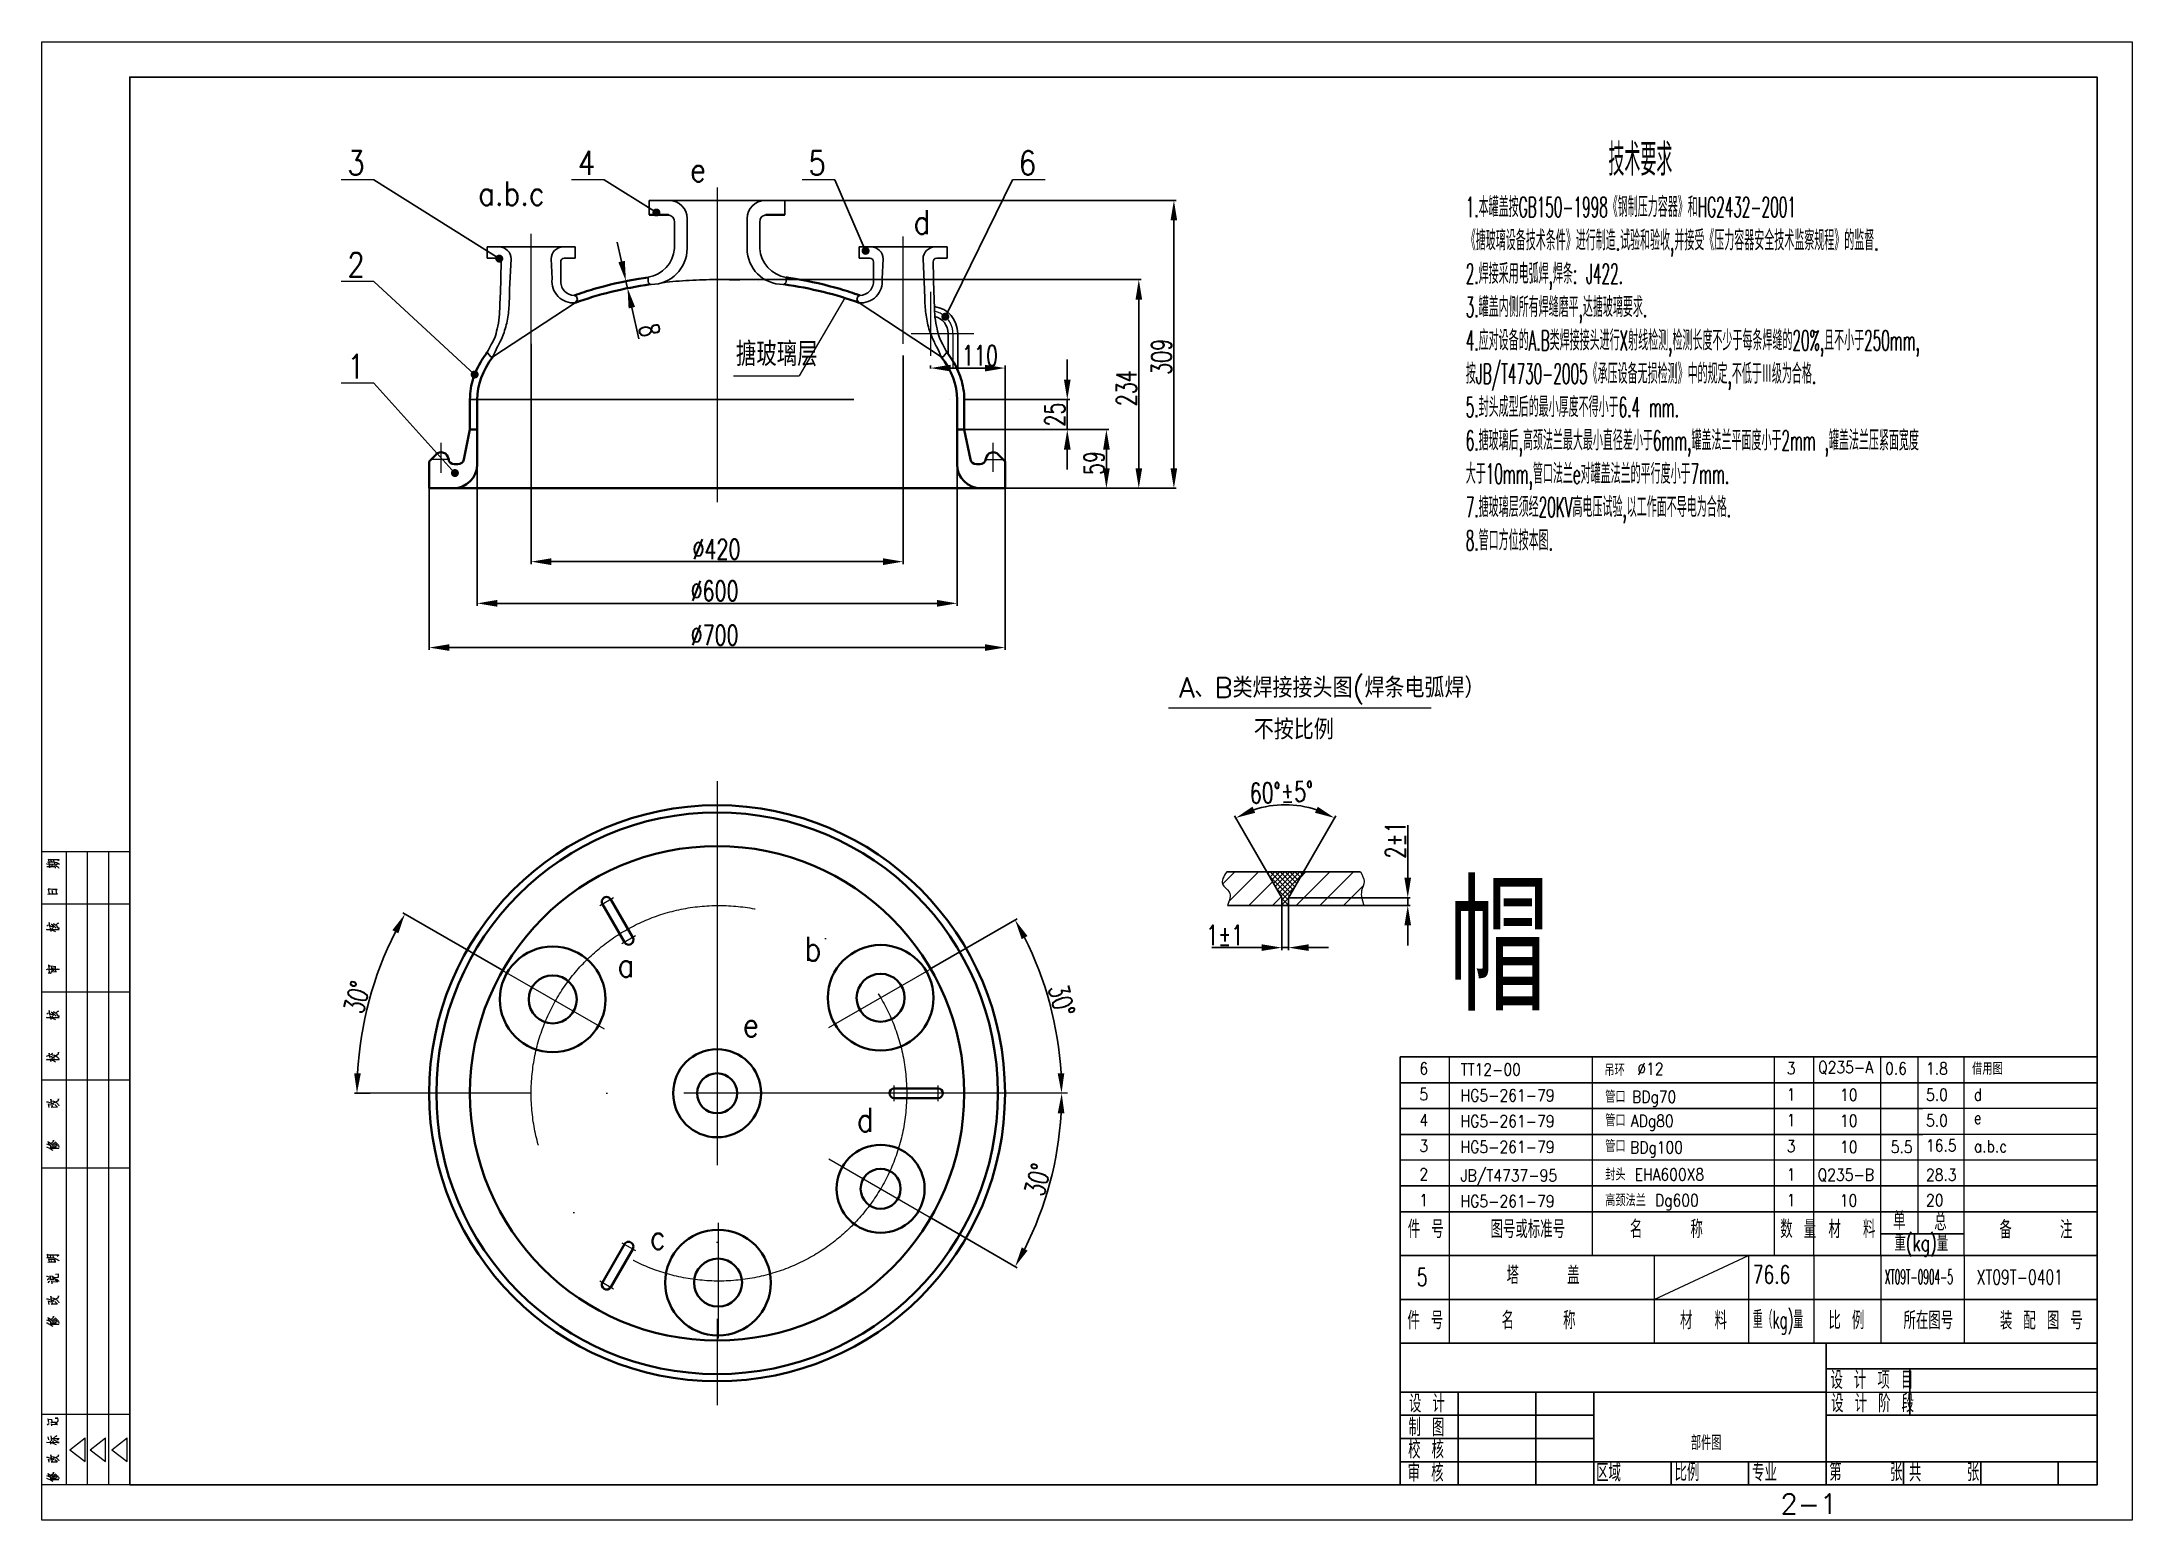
# Model space of a CAD drawing. Extents: x 11707 to 22622, y 3017 to 12806.
# Drawn here: x 14707 to 17321, y 10869 to 12717 of the extents above; entities that cross this region are included whole.
import ezdxf
from ezdxf.enums import TextEntityAlignment as Align

# ---------------------------------------------------------------- set-up
doc = ezdxf.new("R2010")
doc.units = 0
doc.header["$LTSCALE"] = 8
doc.linetypes.add('ACAD_ISO12W100', pattern=[21, 12, -3, 0, -3, 0, -3])
doc.linetypes.add('DASHDOT-S', pattern=[14, 10, -2, 0, -2])
for name, color, linetype, lineweight in [('cdr.dwg1', 4, 'Continuous', 35), ('cdr.dwg2', 2, 'Continuous', 13), ('cdr_dim', 7, 'Continuous', 13), ('cdr_dwg2', 2, 'Continuous', 9), ('cdr_dwg3', 1, 'DASHDOT-S', 13)]:
    doc.layers.add(name, color=color, linetype=linetype, lineweight=lineweight)
for name, color, linetype in [('cdr.dwg4', 3, 'ACAD_ISO12W100'), ('cdr_dwg1', 4, 'Continuous'), ('cdr_text', 7, 'Continuous')]:
    doc.layers.add(name, color=color, linetype=linetype)
doc.styles.add('HZ', font='txt', dxfattribs={"width": 0.5, "bigfont": 'hzfs'})
doc.styles.get("Standard").update_dxf_attribs({"font": 'txt', "width": 0.7, "bigfont": 'hztxt.shx'})
doc.dimstyles.new('ISO-25', dxfattribs={"dimtxt": 2.5, "dimasz": 2.5, "dimexe": 1.25, "dimexo": 0.625, "dimtad": 1, "dimtxsty": 'Standard', "dimcen": 2.5, "dimadec": 0, "dimazin": 0, "dimtfac": 1, "dimtmove": 0, "dimatfit": 3, "dimfxl": 1, "dimarcsym": 0})
doc.dimstyles.new('筒轴直径标注', dxfattribs={"dimtxt": 50, "dimasz": 40, "dimexe": 12.5, "dimexo": 0.625, "dimgap": 6.25, "dimtad": 1, "dimtxsty": 'HZ', "dimcen": 15, "dimadec": 0, "dimazin": 0, "dimtm": 1e-09, "dimtfac": 1, "dimtmove": 0, "dimatfit": 3, "dimfxl": 1, "dimarcsym": 0})
pattern_1 = [(45, (16943.743, 11238.788), (-14.8174, 14.8174), [])]

msp = doc.modelspace()

# ---------------------------------------------------------------- texts
at = {"layer": 'cdr_dim', "style": 'HZ'}
for s, height, width, p in [('3', 30, 0.85, (15089.419, 12550.88)), ('4', 30, 0.85, (15377.567, 12550.88)), ('5', 30, 0.85, (15665.94, 12550.88)), ('6', 30, 0.85, (15928.973, 12550.88)), ('e', 30, 0.85, (15518.057, 12542.232)), ('a.b.c', 30, 0.85, (15253.113, 12512.706)), ('d', 30, 0.85, (15797.396, 12476.844)), ('2', 30, 0.85, (15089.419, 12423.544)), ('搪玻璃层', 30, 0.85, (15575.357, 12311.86)), ('1', 30, 0.85, (15089.419, 12296.425)), ('b', 30, 0.85, (15661.341, 11568.333)), ('a', 30, 0.85, (15427.463, 11548.168)), ('e', 30, 0.85, (15584.173, 11473.435)), ('d', 30, 0.85, (15726.637, 11354.813)), ('c', 30, 0.85, (15467.828, 11207.72)), ('部件图', 18.15, 0.7, (16769.332, 10956.828))]:
    msp.add_text(s, height=height, dxfattribs=dict(at, width=width)).set_placement(p)
at = {"layer": 'cdr_dim', "lineweight": 30, "style": 'HZ', "width": 0.8}
msp.add_text('帽', height=156.803, dxfattribs=at).set_placement((16466.337, 11506.018))
at = {"layer": 'cdr_dim', "style": 'HZ'}
msp.add_text('2-1', height=25, dxfattribs=at).set_placement((16881.352, 10877.026))
at = {"layer": 'cdr_dwg2', "style": 'HZ'}
msp.add_text('A、B类焊接接头图(焊条电弧焊）', height=25, dxfattribs=at).set_placement((16129.423, 11909.896), align=Align.MIDDLE_LEFT)
msp.add_text('不按比例', height=25, dxfattribs=at).set_placement((16222.801, 11845.096))
at = {"layer": 'cdr_dwg2', "insert": (16487.865, 12589.891), "char_height": 25, "width": 933.856, "attachment_point": 1, "style": 'HZ'}
msp.add_mtext('           {\\H1.458x;  \\H1.429x; \\H0.7679x;技术要求}\\P1.本罐盖按GB150-1998《钢制压力容器》和HG2432-2001\\P《搪玻璃设备技术条件》进行制造.试验和验收,并接受《压力容器安全技术监察规程》的监督.\\P2.焊接采用电弧焊,焊条: J422.\\P3.罐盖内侧所有焊缝磨平,达搪玻璃要求.\\P4.应对设备的A.B类焊接接头进行X射线检测,检测长度不少于每条焊缝的20%,且不小于250mm,\\P按JB/T4730-2005《承压设备无损检测》中的规定,不低于Ⅲ级为合格.\\P5.封头成型后的最小厚度不得小于6.4 mm.\\P6.搪玻璃后,高颈法兰最大最小直径差小于6mm,罐盖法兰平面度小于2mm ,罐盖法兰压紧面宽度\\P大于10mm,管口法兰e对罐盖法兰的平行度小于7mm.\\P7.搪玻璃层须经20KV高电压试验,以工作面不导电为合格.\\P8.管口方位按本图.\\P\\P\\P\\P  ', dxfattribs=at)
at = {"layer": 'cdr_text', "style": 'HZ'}
for s, height, width, p in [('6', 15, 0.85, (16429.82, 11426.396)), ('吊环', 15, 0.85, (16661.118, 11424.346)), ('%%c12', 15, 0.85, (16702.437, 11425.791)), ('3', 15, 0.85, (16889.135, 11426.544)), ('Q235-A', 15, 0.85, (16928.297, 11427.922)), ('0.6', 15, 0.85, (17012.098, 11426.248)), ('1.8', 15, 0.85, (17063.263, 11426.248)), ('借用图', 15, 0.85, (17121, 11426.074)), ('5', 15, 0.85, (16429.82, 11394.13)), ('管口', 15, 0.85, (16662.144, 11390.983)), (' BDg70', 15, 0.85, (16684.454, 11390.983)), ('1', 15, 0.85, (16889.135, 11393.887)), ('10', 15, 0.85, (16955.727, 11393.406)), ('5.0', 15, 0.85, (17063.263, 11393.592)), ('d', 15, 0.85, (17122.966, 11393.718)), ('4', 15, 0.85, (16429.82, 11361.863)), ('管口', 15, 0.85, (16662.144, 11361.621)), (' ADg80', 15, 0.85, (16682.83, 11360.821)), ('1', 15, 0.85, (16889.135, 11361.621)), ('10', 15, 0.85, (16955.727, 11361.072)), ('5.0', 15, 0.85, (17063.263, 11361.325)), ('e', 15, 0.85, (17122.966, 11364.56)), ('3', 15, 0.85, (16429.82, 11329.596)), ('管口', 15, 0.85, (16662.144, 11329.354)), ('3', 15, 0.85, (16889.135, 11329.354)), ('10', 15, 0.85, (16955.727, 11328.23)), ('5.5', 15, 0.85, (17019.199, 11328.289)), ('16.5', 15, 0.85, (17063.263, 11330.164)), ('a.b.c', 15, 0.85, (17123.169, 11329.059)), (' BDg100', 15, 0.85, (16681.888, 11327.754)), ('2', 15, 0.85, (16429.82, 11294.103)), ('封头 EHA600X8', 15, 0.85, (16662.144, 11293.861)), ('1', 15, 0.85, (16889.135, 11293.861)), ('Q235-B', 15, 0.85, (16927.747, 11293.565)), ('28.3', 15, 0.85, (17063.263, 11293.499)), ('1', 15, 0.85, (16429.82, 11261.836)), ('高颈法兰 Dg600', 15, 0.85, (16662.144, 11261.594)), ('1', 15, 0.85, (16889.135, 11261.782)), ('10', 15, 0.85, (16955.494, 11261.299)), ('20', 15, 0.85, (17063.263, 11261.688)), ('XT09T-0904-5', 18.15, 0.45, (17011.545, 11164.329)), ('XT09T-0401', 18.15, 0.7, (17126.532, 11164.034))]:
    msp.add_text(s, height=height, dxfattribs=dict(at, width=width)).set_placement(p)
at = {"layer": 'cdr_text', "style": 'HZ', "width": 0.85}
for s, p in [('TT12-00', (16481.315, 11432.507)), ('HG5-261-79', (16481.315, 11400.24)), ('HG5-261-79', (16481.315, 11367.973)), ('HG5-261-79', (16481.315, 11335.707)), ('JB/T4737-95', (16481.315, 11300.213)), ('HG5-261-79', (16481.315, 11267.947))]:
    msp.add_text(s, height=15, dxfattribs=at).set_placement(p, align=Align.MIDDLE_LEFT)
at = {"layer": 'cdr_text', "linetype": 'Continuous', "style": 'HZ'}
for s, height, width, p in [('件 号', 22.1833, 0.7, (16415.329, 11221.822)), ('图号或标准号', 22.1833, 0.7, (16518.747, 11221.822)), ('名    称', 22.1833, 0.7, (16693.066, 11221.822)), ('数 量', 22.1833, 0.7, (16880.971, 11221.822)), ('材  料', 22.1833, 0.7, (16941.27, 11221.822)), ('单 ', 22.1833, 0.7, (17022.161, 11232.518)), ('总', 22.183, 0.7, (17073.596, 11231.28)), ('备    注', 22.1833, 0.7, (17155.04, 11221.297)), ('重(kg)量', 20.1667, 0.7, (17023.91, 11205.669)), ('塔    盖', 22.1833, 0.7, (16538.86, 11164.329)), ('76.6', 22.1833, 0.7, (16846.857, 11165.233)), ('5', 22.183, 0.7, (16426.635, 11162.04)), ('重（kg)量', 22.1833, 0.55, (16846.857, 11108.812)), ('件 号', 22.1833, 0.7, (16414.838, 11107.908)), (' 名    称', 22.1833, 0.7, (16518.747, 11107.908)), ('材  料', 22.1833, 0.7, (16755.738, 11107.908)), ('比 例', 22.1833, 0.7, (16941.27, 11107.908)), ('所在图号', 22.1833, 0.7, (17035.121, 11107.908)), ('装 配 图 号', 22.1833, 0.7, (17155.643, 11107.612)), ('设 计 项 目', 22.1833, 0.7, (16943.754, 11033.296)), ('设 计', 22.1833, 0.7, (16416.807, 11003.859)), ('设 计 阶 段', 22.1833, 0.7, (16944.652, 11004.202)), ('制 图', 22.1833, 0.7, (16416.262, 10974.24)), ('校 核', 22.1833, 0.7, (16415.717, 10946.299)), ('审 核', 22.1833, 0.7, (16415.171, 10917.239)), ('区域', 22.1833, 0.7, (16650.781, 10917.587)), ('比例', 22.1833, 0.7, (16748.853, 10918.104)), ('专业', 22.1833, 0.7, (16845.867, 10917.739)), ('第', 22.183, 0.7, (16942.287, 10918.483)), ('张', 22.183, 0.7, (17018.263, 10917.996)), ('共', 22.183, 0.7, (17041.916, 10917.51)), ('张', 22.183, 0.7, (17114.308, 10917.996))]:
    msp.add_text(s, height=height, dxfattribs=dict(at, width=width)).set_placement(p)

# ---------------------------------------------------------------- blocks, each defined once
blk = doc.blocks.new('*D307')
at = {"layer": 'cdr_dim', "color": 0, "lineweight": -2}
for p, q in [((15432.3, 12442.5), (15426.9, 12466.9)), ((15427.5, 12415.8), (15440.7, 12418.7)), ((15437.8, 12418.1), (15439.8, 12409.3)), ((15429.5, 12407), (15442.7, 12410)), ((15445.2, 12384.9), (15453.9, 12346.1))]:
    blk.add_line(p, q, dxfattribs=at)
at = {"layer": 'cdr_dim', "color": 0}
for points in [[(15436.4, 12443.4), (15428.3, 12441.6), (15437.8, 12418.1)], [(15449.3, 12385.8), (15441.1, 12384), (15439.8, 12409.3)]]:
    blk.add_solid(points, dxfattribs=at)
at = {"layer": 'Defpoints', "color": 0}
for p in [(15427.3, 12415.7), (15429.3, 12407), (15439.8, 12409.3)]:
    blk.add_point(p, dxfattribs=at)
at = {"layer": 'cdr_dim', "color": 0, "insert": (15467.4, 12356.7), "char_height": 25, "attachment_point": 5, "rotation": 282.6084}
blk.add_mtext('8', dxfattribs=at)
blk = doc.blocks.new('*D308')
at = {"layer": 'cdr_dim', "color": 0, "lineweight": -2}
for p, q in [((15319.3, 12339.5), (15319.3, 12064.4)), ((15784.3, 12325), (15784.3, 12064.4)), ((15344.3, 12067.4), (15759.3, 12067.4))]:
    blk.add_line(p, q, dxfattribs=at)
at = {"layer": 'cdr_dim', "color": 0}
for points in [[(15344.3, 12071.6), (15344.3, 12063.2), (15319.3, 12067.4)], [(15759.3, 12071.6), (15759.3, 12063.2), (15784.3, 12067.4)]]:
    blk.add_solid(points, dxfattribs=at)
at = {"layer": 'Defpoints', "color": 0}
for p in [(15319.3, 12339.7), (15784.3, 12325.2), (15784.3, 12067.4)]:
    blk.add_point(p, dxfattribs=at)
at = {"layer": 'cdr_dim', "color": 0, "insert": (15551, 12082.9), "char_height": 25, "attachment_point": 5}
blk.add_mtext('%%c420', dxfattribs=at)
blk = doc.blocks.new('*D393')
at = {"layer": 'cdr_dim', "color": 0, "lineweight": -2}
for p, q in [((15251.8, 12188.9), (15251.8, 12012.3)), ((15851.8, 12188.9), (15851.8, 12012.3)), ((15276.8, 12015.3), (15826.8, 12015.3))]:
    blk.add_line(p, q, dxfattribs=at)
at = {"layer": 'cdr_dim', "color": 0}
for points in [[(15276.8, 12019.5), (15276.8, 12011.1), (15251.8, 12015.3)], [(15826.8, 12019.5), (15826.8, 12011.1), (15851.8, 12015.3)]]:
    blk.add_solid(points, dxfattribs=at)
at = {"layer": 'Defpoints', "color": 0}
for p in [(15251.8, 12189.1), (15851.8, 12189.1), (15851.8, 12015.3)]:
    blk.add_point(p, dxfattribs=at)
at = {"layer": 'cdr_dim', "color": 0, "insert": (15548.6, 12030.8), "char_height": 25, "attachment_point": 5}
blk.add_mtext('%%c600', dxfattribs=at)
blk = doc.blocks.new('*D394')
at = {"layer": 'cdr_dim', "color": 0, "lineweight": -2}
for p, q in [((15191.8, 12158.9), (15191.8, 11957)), ((15911.8, 12158.9), (15911.8, 11957)), ((15216.8, 11960), (15886.8, 11960))]:
    blk.add_line(p, q, dxfattribs=at)
at = {"layer": 'cdr_dim', "color": 0}
for points in [[(15216.8, 11964.2), (15216.8, 11955.9), (15191.8, 11960)], [(15886.8, 11964.2), (15886.8, 11955.9), (15911.8, 11960)]]:
    blk.add_solid(points, dxfattribs=at)
at = {"layer": 'Defpoints', "color": 0}
for p in [(15191.8, 12159.1), (15911.8, 12159.1), (15911.8, 11960)]:
    blk.add_point(p, dxfattribs=at)
at = {"layer": 'cdr_dim', "color": 0, "insert": (15548.6, 11975.5), "char_height": 25, "attachment_point": 5}
blk.add_mtext('%%c700', dxfattribs=at)
blk = doc.blocks.new('*D395')
at = {"layer": 'cdr_dim', "color": 0, "lineweight": -2}
for p, q in [((15552, 12420), (16082, 12420)), ((16079, 12184.1), (16079, 12395)), ((15912, 12159.1), (16082, 12159.1))]:
    blk.add_line(p, q, dxfattribs=at)
at = {"layer": 'cdr_dim', "color": 0}
for points in [[(16074.9, 12395), (16083.2, 12395), (16079, 12420)], [(16074.9, 12184.1), (16083.2, 12184.1), (16079, 12159.1)]]:
    blk.add_solid(points, dxfattribs=at)
at = {"layer": 'Defpoints', "color": 0}
for p in [(15551.8, 12420), (16079, 12420), (15911.8, 12159.1)]:
    blk.add_point(p, dxfattribs=at)
at = {"layer": 'cdr_dim', "color": 0, "insert": (16063.5, 12284.3), "char_height": 25, "attachment_point": 5, "rotation": 90}
blk.add_mtext('234', dxfattribs=at)
blk = doc.blocks.new('*D396')
at = {"layer": 'cdr_dim', "color": 0, "lineweight": -2}
for p, q in [((15636.7, 12518.9), (16125.9, 12518.9)), ((16122.9, 12493.9), (16122.9, 12184.1)), ((15897, 12159.1), (16125.9, 12159.1))]:
    blk.add_line(p, q, dxfattribs=at)
at = {"layer": 'cdr_dim', "color": 0}
for points in [[(16118.7, 12493.9), (16127, 12493.9), (16122.9, 12518.9)], [(16118.7, 12184.1), (16127, 12184.1), (16122.9, 12159.1)]]:
    blk.add_solid(points, dxfattribs=at)
at = {"layer": 'Defpoints', "color": 0}
for p in [(15636.5, 12518.9), (15896.8, 12159.1), (16122.9, 12159.1)]:
    blk.add_point(p, dxfattribs=at)
at = {"layer": 'cdr_dim', "color": 0, "insert": (16107.4, 12323.4), "char_height": 25, "attachment_point": 5, "rotation": 90}
blk.add_mtext('309', dxfattribs=at)
blk = doc.blocks.new('*D397')
at = {"layer": 'cdr_dim', "color": 0, "lineweight": -2}
for p, q in [((15989.6, 12295), (15989.6, 12320)), ((15861, 12270), (15992.6, 12270)), ((15989.6, 12232.5), (15989.6, 12270)), ((15861.6, 12232.5), (15992.6, 12232.5)), ((15989.6, 12207.5), (15989.6, 12182.5))]:
    blk.add_line(p, q, dxfattribs=at)
at = {"layer": 'cdr_dim', "color": 0}
for points in [[(15985.4, 12295), (15993.8, 12295), (15989.6, 12270)], [(15985.4, 12207.5), (15993.8, 12207.5), (15989.6, 12232.5)]]:
    blk.add_solid(points, dxfattribs=at)
at = {"layer": 'Defpoints', "color": 0}
for p in [(15860.8, 12270), (15989.6, 12270), (15861.4, 12232.5)]:
    blk.add_point(p, dxfattribs=at)
at = {"layer": 'cdr_dim', "color": 0, "insert": (15974.1, 12251.3), "char_height": 25, "attachment_point": 5, "rotation": 90}
blk.add_mtext('25', dxfattribs=at)
blk = doc.blocks.new('*D398')
at = {"layer": 'cdr_dim', "color": 0, "lineweight": -2}
blk.add_line((15816.9, 11557.4), (15926.9, 11621), dxfattribs=at)
blk.add_arc((15549.7, 11402.9), 432.8, 3.3102, 26.7199, dxfattribs=at)
at = {"layer": 'cdr_dim', "color": 0}
for points in [[(15932.6, 11595.5), (15939.9, 11599.4), (15924.3, 11619.5)], [(15985.9, 11428), (15977.6, 11427.7), (15982.4, 11402.9)]]:
    blk.add_solid(points, dxfattribs=at)
at = {"layer": 'Defpoints', "color": 0}
for p in [(15816.8, 11557.3), (15691.6, 11484.9), (15975.9, 11478.1), (15118.1, 11402.9), (15990, 11402.9)]:
    blk.add_point(p, dxfattribs=at)
at = {"layer": 'cdr_dim', "color": 0, "insert": (15982.6, 11519), "char_height": 25, "attachment_point": 5, "rotation": 285.0151}
blk.add_mtext('30°', dxfattribs=at)
blk = doc.blocks.new('*D399')
at = {"layer": 'cdr_dim', "color": 0, "lineweight": -2}
for p, q in [((15285.4, 11555.3), (15158.8, 11628.3)), ((15117.9, 11402.9), (15098.5, 11402.9))]:
    blk.add_line(p, q, dxfattribs=at)
blk.add_arc((15549.7, 11402.9), 448.2, 153.2264, 176.8037, dxfattribs=at)
at = {"layer": 'cdr_dim', "color": 0}
for points in [[(15145.8, 11606.8), (15153.2, 11602.8), (15161.4, 11626.8)], [(15106.3, 11427.7), (15098, 11428), (15101.5, 11402.9)]]:
    blk.add_solid(points, dxfattribs=at)
at = {"layer": 'Defpoints', "color": 0}
for p in [(15128.4, 11556), (15285.6, 11555.2), (15410.8, 11482.9), (15118.1, 11402.9), (15990, 11402.9)]:
    blk.add_point(p, dxfattribs=at)
at = {"layer": 'cdr_dim', "color": 0, "insert": (15101.7, 11522.8), "char_height": 25, "attachment_point": 5, "rotation": 75.0151}
blk.add_mtext('30°', dxfattribs=at)
blk = doc.blocks.new('*D400')
at = {"layer": 'cdr_dim', "color": 0, "lineweight": -2}
blk.add_line((15816.9, 11248.4), (15927, 11184.7), dxfattribs=at)
blk.add_arc((15549.7, 11402.9), 432.9, 333.2792, 356.6907, dxfattribs=at)
at = {"layer": 'cdr_dim', "color": 0}
for points in [[(15977.7, 11378), (15986, 11377.8), (15982.6, 11402.9)], [(15940, 11206.2), (15932.7, 11210.2), (15924.4, 11186.2)]]:
    blk.add_solid(points, dxfattribs=at)
at = {"layer": 'Defpoints', "color": 0}
for p in [(15118.1, 11402.9), (15990, 11402.9), (15691.6, 11320.9), (15816.8, 11248.5), (15956.4, 11254.7)]:
    blk.add_point(p, dxfattribs=at)
at = {"layer": 'cdr_dim', "color": 0, "insert": (15952.8, 11294.7), "char_height": 25, "attachment_point": 5, "rotation": 74.9849}
blk.add_mtext('30°', dxfattribs=at)
blk = doc.blocks.new('tuqa')
at = {"color": 4, "linetype": 'Continuous'}
for p, q in [((-25, 180), (0, 180)), ((-18, 0), (-18, 180)), ((0, 165), (-24.85, 165)), ((0, 140), (-24.85, 140)), ((0, 115), (-24.85, 115)), ((0, 90), (-24.85, 90)), ((0, 20), (-24.85, 20)), ((0, 0), (-25, 0))]:
    blk.add_line(p, q, dxfattribs=at)
at = {"color": 7, "linetype": 'Continuous'}
for p, q in [((-12, 0), (-12, 180)), ((-6, 0), (-6, 180))]:
    blk.add_line(p, q, dxfattribs=at)
at = {"color": 1, "linetype": 'Continuous'}
for p, q in [((-17.08, 10), (-12.71, 13.35)), ((-12.71, 6.65), (-12.71, 13.35)), ((-11.26, 10), (-6.89, 13.35)), ((-6.89, 6.65), (-6.89, 13.35)), ((-5.11, 10), (-0.75, 13.35)), ((-0.75, 6.65), (-0.75, 13.35)), ((-17.08, 10), (-12.71, 6.65)), ((-11.26, 10), (-6.89, 6.65)), ((-5.11, 10), (-0.75, 6.65))]:
    blk.add_line(p, q, dxfattribs=at)
at = {"color": 7, "linetype": 'Continuous'}
for points in [[(-23.7, 176.39), (-23.53, 176.44), (-23.53, 176.44), (-21.25, 176.36)], [(-23.53, 175.69), (-23.35, 175.74), (-23.35, 175.74), (-21.17, 175.74)], [(-23.3, 176.96), (-22.98, 177.03), (-22.98, 177.03), (-22.33, 177.03), (-22.33, 177.03), (-21.63, 177.01), (-21.63, 177.01), (-21.2, 176.96), (-21.2, 176.96), (-20.73, 176.83), (-20.73, 176.83), (-20.44, 176.69), (-20.44, 176.69), (-20, 176.41)], [(-22.95, 177.03), (-23.09, 177.78), (-23.09, 177.78), (-23.18, 177.7), (-23.18, 177.7), (-22.27, 177.7), (-22.27, 177.7), (-22.22, 177.7), (-22.22, 177.7), (-20.9, 177.73), (-20.9, 177.73), (-20.41, 177.7), (-20.41, 177.7), (-20.12, 177.68), (-20.12, 177.68), (-20.03, 177.65), (-20.03, 177.65), (-20.41, 177.28), (-20.41, 177.28), (-20.15, 177.63)], [(-22.74, 175.3), (-22.92, 176.76)], [(-22.25, 175.77), (-22.33, 176.21)], [(-22.22, 177.06), (-22.3, 177.48)], [(-21.75, 175.79), (-21.84, 176.19)], [(-21.46, 177.01), (-21.46, 177.06), (-21.46, 177.06), (-21.55, 177.45)], [(-21.08, 175.22), (-21.31, 176.76), (-21.31, 176.76), (-21.34, 176.69), (-21.34, 176.69), (-21.25, 176.59)], [(-20.99, 176.19), (-20.64, 176.46), (-20.64, 176.46), (-20.5, 176.46), (-20.5, 176.46), (-20.76, 176.36)], [(-20.9, 175.79), (-20.76, 175.77), (-20.76, 175.77), (-20.47, 175.57), (-20.47, 175.57), (-20.26, 175.4), (-20.26, 175.4), (-20.12, 175.22)], [(-23.27, 167.87), (-22.98, 167.92), (-22.98, 167.92), (-22.33, 167.94), (-22.33, 167.94), (-21.66, 167.97), (-21.66, 167.97), (-21.57, 167.97), (-21.57, 167.97), (-21.11, 167.97), (-21.11, 167.97), (-20.5, 167.97), (-20.5, 167.97), (-20.7, 167.97), (-20.7, 167.97), (-20.88, 168.93), (-20.88, 168.93), (-20.67, 169.13), (-20.67, 169.13), (-20.93, 169.18), (-20.93, 169.18), (-21.28, 169.18), (-21.28, 169.18), (-21.95, 169.21), (-21.95, 169.21), (-22.65, 169.23), (-22.65, 169.23), (-23.24, 169.23), (-23.24, 169.23), (-23.15, 169.26), (-23.15, 169.26), (-22.95, 167.94)], [(-21.9, 167.97), (-22.07, 168.93), (-22.07, 168.93), (-22.1, 168.83), (-22.1, 168.83), (-21.98, 168.61)], [(-23.65, 157.77), (-23.5, 157.87), (-23.5, 157.87), (-23.53, 157.84), (-23.53, 157.84), (-20.09, 157.84), (-20.09, 157.84), (-20.35, 157.82), (-20.35, 157.82), (-20.64, 157.84)], [(-23.59, 158.83), (-23.3, 159.01), (-23.3, 159.01), (-23.18, 159.03), (-23.18, 159.03), (-23.09, 159.01)], [(-22.65, 158.41), (-22.89, 159.8), (-22.89, 159.8), (-22.92, 159.7), (-22.92, 159.7), (-22.83, 159.5)], [(-22.68, 158.91), (-22.51, 158.88), (-22.51, 158.88), (-21.81, 158.46), (-21.81, 158.46), (-21.78, 158.41), (-21.78, 158.41), (-21.98, 159.18)], [(-22.62, 158.21), (-22.45, 157.25)], [(-22.42, 157.87), (-21.95, 157.64), (-21.95, 157.64), (-21.6, 157.47), (-21.6, 157.47), (-21.34, 157.32), (-21.34, 157.32), (-21.08, 157.12)], [(-22.36, 159.33), (-22.22, 159.3), (-22.22, 159.3), (-21.78, 159.01), (-21.78, 159.01), (-21.75, 158.98), (-21.75, 158.98), (-21.46, 158.76), (-21.46, 158.76), (-21.17, 158.51), (-21.17, 158.51), (-20.9, 158.24)], [(-22.22, 157.87), (-21.87, 158.19)], [(-21.78, 159.5), (-21.57, 159.43), (-21.57, 159.43), (-21.11, 159.13), (-21.11, 159.13), (-20.82, 158.83), (-20.82, 158.83), (-20.5, 158.51), (-20.5, 158.51), (-20.26, 158.24), (-20.26, 158.24), (-20.09, 158.02)], [(-20.99, 159.03), (-20.5, 159.53), (-20.5, 159.53), (-20.26, 159.63), (-20.26, 159.63), (-20.55, 159.48)], [(-23.68, 146.41), (-23.38, 146.56), (-23.38, 146.56), (-23.18, 146.61)], [(-23.18, 145.52), (-22.92, 145.52), (-22.92, 145.52), (-22.71, 145.47), (-22.71, 145.47), (-22.51, 145.42), (-22.51, 145.42), (-22.36, 145.37)], [(-22.86, 145.52), (-23.03, 147.75), (-23.03, 147.75), (-23.12, 147.7), (-23.12, 147.7), (-22.65, 147.4)], [(-22.77, 146.51), (-22.71, 146.56), (-22.71, 146.56), (-20.06, 146.54), (-20.06, 146.54), (-20.32, 146.49), (-20.32, 146.49), (-20.64, 146.54)], [(-21.2, 147.11), (-21.05, 147.21), (-21.05, 147.21), (-22.45, 147.36), (-22.45, 147.36), (-22.33, 147.4), (-22.33, 147.4), (-22.13, 145.84)], [(-22.39, 145.74), (-22.13, 145.79), (-22.13, 145.79), (-20.85, 145.89), (-20.85, 145.89), (-21.08, 145.87), (-21.08, 145.87), (-21.2, 147.11), (-21.2, 147.11), (-21.23, 146.96), (-21.23, 146.96), (-21.17, 146.69)], [(-21.66, 146.09), (-21.78, 146.98)], [(-23.65, 132.77), (-23.5, 132.87), (-23.5, 132.87), (-23.53, 132.84), (-23.53, 132.84), (-20.09, 132.84), (-20.09, 132.84), (-20.35, 132.82), (-20.35, 132.82), (-20.64, 132.84)], [(-23.59, 133.83), (-23.3, 134.01), (-23.3, 134.01), (-23.18, 134.03), (-23.18, 134.03), (-23.09, 134.01)], [(-22.65, 133.41), (-22.89, 134.8), (-22.89, 134.8), (-22.92, 134.7), (-22.92, 134.7), (-22.83, 134.5)], [(-22.68, 133.91), (-22.51, 133.88), (-22.51, 133.88), (-21.81, 133.46), (-21.81, 133.46), (-21.78, 133.41), (-21.78, 133.41), (-21.98, 134.18)], [(-22.62, 133.21), (-22.45, 132.25)], [(-22.42, 132.87), (-21.95, 132.64), (-21.95, 132.64), (-21.6, 132.47), (-21.6, 132.47), (-21.34, 132.32), (-21.34, 132.32), (-21.08, 132.12)], [(-22.36, 134.33), (-22.22, 134.3), (-22.22, 134.3), (-21.78, 134.01), (-21.78, 134.01), (-21.75, 133.98), (-21.75, 133.98), (-21.46, 133.76), (-21.46, 133.76), (-21.17, 133.51), (-21.17, 133.51), (-20.9, 133.24)], [(-22.22, 132.87), (-21.87, 133.19)], [(-21.78, 134.5), (-21.57, 134.43), (-21.57, 134.43), (-21.11, 134.13), (-21.11, 134.13), (-20.82, 133.83), (-20.82, 133.83), (-20.5, 133.51), (-20.5, 133.51), (-20.26, 133.24), (-20.26, 133.24), (-20.09, 133.02)], [(-20.99, 134.03), (-20.5, 134.53), (-20.5, 134.53), (-20.26, 134.63), (-20.26, 134.63), (-20.55, 134.48)], [(-23.65, 121.81), (-23.38, 121.96), (-23.38, 121.96), (-23.21, 122.01), (-23.21, 122.01), (-23.03, 122.01)], [(-23.65, 120.79), (-23.47, 120.92), (-23.47, 120.92), (-23.53, 120.87), (-23.53, 120.87), (-20.09, 120.87), (-20.09, 120.87), (-20.29, 120.82), (-20.29, 120.82), (-20.58, 120.87)], [(-22.71, 121.44), (-22.92, 122.7), (-22.92, 122.7), (-22.95, 122.6), (-22.95, 122.6), (-22.89, 122.48)], [(-22.68, 121.21), (-22.48, 120.27)], [(-22.51, 122.23), (-22.19, 122.53), (-22.19, 122.53), (-22.04, 122.6), (-22.04, 122.6), (-21.87, 122.7)], [(-22.51, 121.76), (-22.27, 121.74), (-22.27, 121.74), (-21.87, 121.49), (-21.87, 121.49), (-21.57, 121.31), (-21.57, 121.31), (-21.46, 121.21)], [(-22.48, 120.87), (-22.07, 120.72), (-22.07, 120.72), (-21.72, 120.55), (-21.72, 120.55), (-21.4, 120.37), (-21.4, 120.37), (-21.11, 120.17)], [(-22.33, 120.89), (-21.95, 121.24)], [(-22.07, 122.21), (-21.84, 122.23), (-21.84, 122.23), (-21.43, 122.08), (-21.43, 122.08), (-21.11, 121.93), (-21.11, 121.93), (-20.85, 121.76), (-20.85, 121.76), (-20.64, 121.61), (-20.64, 121.61), (-20.44, 121.46), (-20.44, 121.46), (-20.26, 121.29), (-20.26, 121.29), (-20.09, 121.07)], [(-21.66, 121.54), (-21.6, 121.61), (-21.6, 121.61), (-20.26, 122.48), (-20.26, 122.48), (-20.23, 122.95), (-20.23, 122.95), (-20.32, 122.5), (-20.32, 122.5), (-20.44, 122.38)], [(-23.62, 108.88), (-23.27, 108.83), (-23.27, 108.83), (-22.8, 108.68), (-22.8, 108.68), (-22.3, 108.49), (-22.3, 108.49), (-21.98, 108.34), (-21.98, 108.34), (-21.75, 108.24), (-21.75, 108.24), (-21.55, 108.14)], [(-22.95, 107.25), (-23.09, 108.24), (-23.09, 108.24), (-23.18, 108.14), (-23.18, 108.14), (-22.16, 108.02), (-22.16, 108.02), (-22.16, 108.14), (-22.16, 108.14), (-22.04, 107.4), (-22.04, 107.4), (-22.3, 107.35), (-22.3, 107.35), (-21.98, 107.4), (-21.98, 107.4), (-20.67, 107.37)], [(-22.25, 108.49), (-22.42, 109.6), (-22.42, 109.6), (-22.45, 109.48), (-22.45, 109.48), (-22.39, 109.28)], [(-22.3, 109.11), (-22.13, 109.11), (-22.13, 109.11), (-21.66, 109.01), (-21.66, 109.01), (-21.4, 108.91), (-21.4, 108.91), (-21.17, 108.81), (-21.17, 108.81), (-20.96, 108.68), (-20.96, 108.68), (-20.76, 108.54), (-20.76, 108.54), (-20.55, 108.36), (-20.55, 108.36), (-20.41, 108.16), (-20.41, 108.16), (-20.26, 107.97), (-20.26, 107.97), (-20.2, 107.82), (-20.2, 107.82), (-20.15, 107.67)], [(-21.87, 108.36), (-21.84, 108.44), (-21.84, 108.44), (-20.26, 109.21), (-20.26, 109.21), (-20.23, 109.68), (-20.23, 109.68), (-20.32, 109.23), (-20.32, 109.23), (-20.5, 109.11)], [(-20.55, 107.3), (-21.34, 108.07)], [(-23.68, 96.04), (-23.5, 96.02), (-23.5, 96.02), (-23.03, 95.79), (-23.03, 95.79), (-22.98, 95.79), (-22.98, 95.79), (-22.62, 95.59), (-22.62, 95.59), (-22.33, 95.42), (-22.33, 95.42), (-22.1, 95.25), (-22.1, 95.25), (-21.9, 95.1)], [(-23.62, 96.93), (-23.18, 96.76), (-23.18, 96.76), (-22.83, 96.61), (-22.83, 96.61), (-22.57, 96.44), (-22.57, 96.44), (-22.51, 96.41), (-22.51, 96.41), (-22.3, 96.29)], [(-23.06, 96.71), (-23.03, 96.81), (-23.03, 96.81), (-23.15, 97.55), (-23.15, 97.55), (-23.21, 97.5), (-23.21, 97.5), (-22.8, 97.26), (-22.8, 97.26), (-22.45, 97.03), (-22.45, 97.03), (-22.22, 96.83), (-22.22, 96.83), (-22.01, 96.61), (-22.01, 96.61), (-21.81, 96.39), (-21.81, 96.39), (-21.69, 96.24)], [(-22.77, 96.61), (-22.74, 96.71), (-22.74, 96.71), (-21.69, 97.68), (-21.69, 97.68), (-21.72, 98), (-21.72, 98), (-21.72, 97.68), (-21.72, 97.68), (-21.84, 97.55)], [(-22.68, 95.69), (-20.12, 95.69), (-20.12, 95.69), (-20.35, 95.64), (-20.35, 95.64), (-20.79, 95.69)], [(-22.6, 96.07), (-20.9, 96.07), (-20.9, 96.07), (-21.11, 96.04), (-21.11, 96.04), (-21.25, 96.07)], [(-21.98, 97.03), (-21.9, 97.01), (-21.9, 97.01), (-21.87, 96.98), (-21.87, 96.98), (-21.63, 96.74), (-21.63, 96.74), (-21.43, 96.54), (-21.43, 96.54), (-21.28, 96.36)], [(-21.63, 97.23), (-21.52, 97.18), (-21.52, 97.18), (-21.46, 97.16), (-21.46, 97.16), (-21.17, 96.88), (-21.17, 96.88), (-21.14, 96.83), (-21.14, 96.83), (-20.99, 96.69), (-20.99, 96.69), (-20.85, 96.49), (-20.85, 96.49), (-20.7, 96.29)], [(-21.28, 97.45), (-21.08, 97.38), (-21.08, 97.38), (-20.79, 97.11), (-20.79, 97.11), (-20.55, 96.86), (-20.55, 96.86), (-20.41, 96.61), (-20.41, 96.61), (-20.23, 96.36), (-20.23, 96.36), (-20.12, 96.14), (-20.12, 96.14), (-20.06, 95.97)], [(-23.27, 64.61), (-23.3, 64.63), (-23.3, 64.63), (-23.38, 65.55), (-23.38, 65.55), (-23.5, 65.4), (-23.5, 65.4), (-23.3, 65.4), (-23.3, 65.4), (-21.14, 65.38), (-21.14, 65.38), (-20.73, 65.38), (-20.73, 65.38), (-20.44, 65.38), (-20.44, 65.38), (-20.12, 65.33), (-20.12, 65.33), (-20.64, 64.91)], [(-23.59, 64.51), (-23.27, 64.59), (-23.27, 64.59), (-22.6, 64.59), (-22.6, 64.59), (-22.04, 64.56), (-22.04, 64.56), (-21.6, 64.49), (-21.6, 64.49), (-21.2, 64.36), (-21.2, 64.36), (-20.76, 64.16), (-20.76, 64.16), (-20.44, 63.97), (-20.44, 63.97), (-20.2, 63.74), (-20.2, 63.74), (-20.15, 63.67)], [(-23.27, 63.3), (-22.95, 63.37), (-22.95, 63.37), (-21.02, 63.4), (-21.02, 63.4), (-21.25, 63.35), (-21.25, 63.35), (-21.28, 63.4), (-21.28, 63.4), (-21.37, 63.82), (-21.37, 63.82), (-21.11, 63.97), (-21.11, 63.97), (-21.23, 63.99), (-21.23, 63.99), (-22.19, 64.02), (-22.19, 64.02), (-23.15, 64.02), (-23.15, 64.02), (-23.03, 64.06), (-23.03, 64.06), (-23, 63.97), (-23, 63.97), (-22.95, 63.4)], [(-22.42, 64.61), (-22.42, 64.66), (-22.42, 64.66), (-22.54, 65.21), (-22.54, 65.21), (-22.57, 65.13), (-22.57, 65.13), (-22.54, 65.06)], [(-22.16, 63.42), (-22.25, 63.79), (-22.25, 63.79), (-22.25, 63.77)], [(-21.69, 64.56), (-21.72, 64.61), (-21.72, 64.61), (-21.81, 65.18), (-21.81, 65.18), (-21.84, 65.08), (-21.84, 65.08), (-21.75, 64.98)], [(-21.72, 58.98), (-21.52, 59.01), (-21.52, 59.01), (-20.64, 58.98), (-20.64, 58.98), (-20.41, 59.01), (-20.41, 59.01), (-20.29, 59.08), (-20.29, 59.08), (-20.26, 59.18), (-20.26, 59.18), (-20.26, 59.85), (-20.26, 59.85), (-21.08, 59.8)], [(-23.65, 59.28), (-23.47, 59.3), (-23.47, 59.3), (-22.57, 58.98)], [(-23.44, 58.36), (-23.38, 58.41), (-23.38, 58.41), (-23.03, 58.66), (-23.03, 58.66), (-22.8, 58.68)], [(-23.24, 57.45), (-22.95, 57.77), (-22.95, 57.77), (-22.8, 57.84), (-22.8, 57.84), (-22.98, 57.74)], [(-22.68, 58.34), (-22.51, 58.39), (-22.51, 58.39), (-21.57, 58.41), (-21.57, 58.41), (-21.75, 58.36), (-21.75, 58.36), (-21.87, 59.33), (-21.87, 59.33), (-21.87, 59.26), (-21.87, 59.26), (-22.68, 59.33), (-22.68, 59.33), (-22.65, 59.38), (-22.65, 59.38), (-22.51, 58.41)], [(-22.25, 52.54), (-22.42, 53.65), (-22.42, 53.65), (-22.45, 53.53), (-22.45, 53.53), (-22.39, 53.33)], [(-22.04, 57.1), (-22.01, 57.2), (-22.01, 57.2), (-22.16, 57.87), (-22.16, 57.87), (-22.22, 57.77), (-22.22, 57.77), (-20.47, 57.74), (-20.47, 57.74), (-20.47, 57.72), (-20.47, 57.72), (-21.28, 58.29)], [(-21.87, 52.41), (-21.84, 52.49), (-21.84, 52.49), (-20.26, 53.26), (-20.26, 53.26), (-20.23, 53.73), (-20.23, 53.73), (-20.32, 53.28), (-20.32, 53.28), (-20.5, 53.16)], [(-21.69, 58.66), (-21.43, 58.64), (-21.43, 58.64), (-21.08, 58.56), (-21.08, 58.56), (-20.7, 58.39), (-20.7, 58.39), (-20.5, 58.24), (-20.5, 58.24), (-20.23, 58.02), (-20.23, 58.02), (-20.06, 57.82)], [(-23.62, 52.93), (-23.27, 52.88), (-23.27, 52.88), (-22.8, 52.73), (-22.8, 52.73), (-22.3, 52.54), (-22.3, 52.54), (-21.98, 52.39), (-21.98, 52.39), (-21.75, 52.29), (-21.75, 52.29), (-21.55, 52.19)], [(-23.06, 46.71), (-23.03, 46.81), (-23.03, 46.81), (-23.15, 47.55), (-23.15, 47.55), (-23.21, 47.5), (-23.21, 47.5), (-22.8, 47.26), (-22.8, 47.26), (-22.45, 47.03), (-22.45, 47.03), (-22.22, 46.83), (-22.22, 46.83), (-22.01, 46.61), (-22.01, 46.61), (-21.81, 46.39), (-21.81, 46.39), (-21.69, 46.24)], [(-22.95, 51.3), (-23.09, 52.29), (-23.09, 52.29), (-23.18, 52.19), (-23.18, 52.19), (-22.16, 52.07), (-22.16, 52.07), (-22.16, 52.19), (-22.16, 52.19), (-22.04, 51.45), (-22.04, 51.45), (-22.3, 51.4), (-22.3, 51.4), (-21.98, 51.45), (-21.98, 51.45), (-20.67, 51.42)], [(-22.77, 46.61), (-22.74, 46.71), (-22.74, 46.71), (-21.69, 47.68), (-21.69, 47.68), (-21.72, 48), (-21.72, 48), (-21.72, 47.68), (-21.72, 47.68), (-21.84, 47.55)], [(-22.3, 53.16), (-22.13, 53.16), (-22.13, 53.16), (-21.66, 53.06), (-21.66, 53.06), (-21.4, 52.96), (-21.4, 52.96), (-21.17, 52.86), (-21.17, 52.86), (-20.96, 52.73), (-20.96, 52.73), (-20.76, 52.59), (-20.76, 52.59), (-20.55, 52.41), (-20.55, 52.41), (-20.41, 52.21), (-20.41, 52.21), (-20.26, 52.02), (-20.26, 52.02), (-20.2, 51.87), (-20.2, 51.87), (-20.15, 51.72)], [(-20.55, 51.35), (-21.34, 52.12)], [(-23.68, 46.04), (-23.5, 46.02), (-23.5, 46.02), (-23.03, 45.79), (-23.03, 45.79), (-22.98, 45.79), (-22.98, 45.79), (-22.62, 45.59), (-22.62, 45.59), (-22.33, 45.42), (-22.33, 45.42), (-22.1, 45.25), (-22.1, 45.25), (-21.9, 45.1)], [(-23.62, 46.93), (-23.18, 46.76), (-23.18, 46.76), (-22.83, 46.61), (-22.83, 46.61), (-22.57, 46.44), (-22.57, 46.44), (-22.51, 46.41), (-22.51, 46.41), (-22.3, 46.29)], [(-22.68, 45.69), (-20.12, 45.69), (-20.12, 45.69), (-20.35, 45.64), (-20.35, 45.64), (-20.79, 45.69)], [(-22.6, 46.07), (-20.9, 46.07), (-20.9, 46.07), (-21.11, 46.04), (-21.11, 46.04), (-21.25, 46.07)], [(-21.98, 47.03), (-21.9, 47.01), (-21.9, 47.01), (-21.87, 46.98), (-21.87, 46.98), (-21.63, 46.74), (-21.63, 46.74), (-21.43, 46.54), (-21.43, 46.54), (-21.28, 46.36)], [(-21.63, 47.23), (-21.52, 47.18), (-21.52, 47.18), (-21.46, 47.16), (-21.46, 47.16), (-21.17, 46.88), (-21.17, 46.88), (-21.14, 46.83), (-21.14, 46.83), (-20.99, 46.69), (-20.99, 46.69), (-20.85, 46.49), (-20.85, 46.49), (-20.7, 46.29)], [(-21.28, 47.45), (-21.08, 47.38), (-21.08, 47.38), (-20.79, 47.11), (-20.79, 47.11), (-20.55, 46.86), (-20.55, 46.86), (-20.41, 46.61), (-20.41, 46.61), (-20.23, 46.36), (-20.23, 46.36), (-20.12, 46.14), (-20.12, 46.14), (-20.06, 45.97)], [(-23.03, 17.77), (-23.18, 18.76), (-23.18, 18.76), (-23.27, 18.7), (-23.27, 18.7), (-22.22, 18.57), (-22.22, 18.57), (-22.22, 18.7), (-22.22, 18.7), (-22.13, 17.86)], [(-22.45, 17.81), (-22.01, 17.86), (-22.01, 17.86), (-21.02, 17.86), (-21.02, 17.86), (-20.7, 17.88), (-20.7, 17.88), (-20.55, 17.92), (-20.55, 17.92), (-20.47, 17.99), (-20.47, 17.99), (-20.41, 18.09), (-20.41, 18.09), (-20.38, 18.27), (-20.38, 18.27), (-20.35, 18.46), (-20.35, 18.46), (-20.44, 19), (-20.44, 19), (-21.2, 18.96), (-21.2, 18.96), (-20.44, 18.96)], [(-23.65, 12.12), (-20.58, 12.09), (-20.58, 12.09), (-20.03, 12.05), (-20.03, 12.05), (-20.32, 12.03), (-20.32, 12.03), (-20.64, 12.07)], [(-23.38, 17.04), (-23.15, 17.29), (-23.15, 17.29), (-23.03, 17.36), (-23.03, 17.36), (-22.89, 17.36), (-22.89, 17.36), (-23.09, 17.34)], [(-23, 12.78), (-23.18, 13.65)], [(-22.39, 11.62), (-22.57, 12.55)], [(-22.13, 16.8), (-22.27, 17.36), (-22.27, 17.36), (-22.36, 17.27), (-22.36, 17.27), (-20.67, 17.23), (-20.67, 17.23), (-20.5, 17.14), (-20.5, 17.14), (-21.31, 17.66)], [(-22.36, 12.12), (-22.01, 12.01), (-22.01, 12.01), (-21.6, 11.83), (-21.6, 11.83), (-21.23, 11.64), (-21.23, 11.64), (-20.93, 11.47)], [(-22.13, 12.59), (-22.33, 13.99)], [(-22.13, 13.15), (-21.95, 13.22), (-21.95, 13.22), (-20.5, 13.22), (-20.5, 13.22), (-20.17, 13.19), (-20.17, 13.19), (-20.06, 13.17), (-20.06, 13.17), (-20.52, 12.76), (-20.52, 12.76), (-20.12, 13.17)], [(-22.07, 12.16), (-21.69, 12.48)], [(-21.66, 12.87), (-21.55, 12.85), (-21.55, 12.85), (-20.67, 12.4)], [(-21.55, 13.5), (-20.96, 13.88), (-20.96, 13.88), (-20.73, 13.95), (-20.73, 13.95), (-21.11, 13.8)], [(-23.62, 7.91), (-23.27, 7.86), (-23.27, 7.86), (-22.8, 7.73), (-22.8, 7.73), (-22.3, 7.56), (-22.3, 7.56), (-21.98, 7.43), (-21.98, 7.43), (-21.75, 7.35), (-21.75, 7.35), (-21.55, 7.26)], [(-22.95, 6.48), (-23.09, 7.35), (-23.09, 7.35), (-23.18, 7.26), (-23.18, 7.26), (-22.16, 7.15), (-22.16, 7.15), (-22.16, 7.26), (-22.16, 7.26), (-22.04, 6.61), (-22.04, 6.61), (-22.3, 6.57), (-22.3, 6.57), (-21.98, 6.61), (-21.98, 6.61), (-20.67, 6.59)], [(-22.25, 7.56), (-22.42, 8.53), (-22.42, 8.53), (-22.45, 8.42), (-22.45, 8.42), (-22.39, 8.25)], [(-22.3, 8.1), (-22.13, 8.1), (-22.13, 8.1), (-21.66, 8.01), (-21.66, 8.01), (-21.4, 7.93), (-21.4, 7.93), (-21.17, 7.84), (-21.17, 7.84), (-20.96, 7.73), (-20.96, 7.73), (-20.76, 7.6), (-20.76, 7.6), (-20.55, 7.45), (-20.55, 7.45), (-20.41, 7.28), (-20.41, 7.28), (-20.26, 7.11), (-20.26, 7.11), (-20.2, 6.98), (-20.2, 6.98), (-20.15, 6.85)], [(-21.87, 7.45), (-21.84, 7.52), (-21.84, 7.52), (-20.26, 8.19), (-20.26, 8.19), (-20.23, 8.6), (-20.23, 8.6), (-20.32, 8.21), (-20.32, 8.21), (-20.5, 8.1)], [(-20.55, 6.53), (-21.34, 7.19)], [(-23.68, 1.91), (-23.5, 1.88), (-23.5, 1.88), (-23.03, 1.69), (-23.03, 1.69), (-22.98, 1.69), (-22.98, 1.69), (-22.62, 1.52), (-22.62, 1.52), (-22.33, 1.37), (-22.33, 1.37), (-22.1, 1.22), (-22.1, 1.22), (-21.9, 1.09)], [(-23.62, 2.68), (-23.18, 2.53), (-23.18, 2.53), (-22.83, 2.4), (-22.83, 2.4), (-22.57, 2.25), (-22.57, 2.25), (-22.51, 2.23), (-22.51, 2.23), (-22.3, 2.12)], [(-23.06, 2.49), (-23.03, 2.58), (-23.03, 2.58), (-23.15, 3.22), (-23.15, 3.22), (-23.21, 3.18), (-23.21, 3.18), (-22.8, 2.96), (-22.8, 2.96), (-22.45, 2.77), (-22.45, 2.77), (-22.22, 2.6), (-22.22, 2.6), (-22.01, 2.4), (-22.01, 2.4), (-21.81, 2.21), (-21.81, 2.21), (-21.69, 2.08)], [(-22.77, 2.4), (-22.74, 2.49), (-22.74, 2.49), (-21.69, 3.33), (-21.69, 3.33), (-21.72, 3.61), (-21.72, 3.61), (-21.72, 3.33), (-21.72, 3.33), (-21.84, 3.22)], [(-22.68, 1.6), (-20.12, 1.6), (-20.12, 1.6), (-20.35, 1.56), (-20.35, 1.56), (-20.79, 1.6)], [(-22.6, 1.93), (-20.9, 1.93), (-20.9, 1.93), (-21.11, 1.91), (-21.11, 1.91), (-21.25, 1.93)], [(-21.98, 2.77), (-21.9, 2.75), (-21.9, 2.75), (-21.87, 2.73), (-21.87, 2.73), (-21.63, 2.51), (-21.63, 2.51), (-21.43, 2.34), (-21.43, 2.34), (-21.28, 2.19)], [(-21.63, 2.94), (-21.52, 2.9), (-21.52, 2.9), (-21.46, 2.88), (-21.46, 2.88), (-21.17, 2.64), (-21.17, 2.64), (-21.14, 2.6), (-21.14, 2.6), (-20.99, 2.47), (-20.99, 2.47), (-20.85, 2.29), (-20.85, 2.29), (-20.7, 2.12)], [(-21.28, 3.14), (-21.08, 3.07), (-21.08, 3.07), (-20.79, 2.83), (-20.79, 2.83), (-20.55, 2.62), (-20.55, 2.62), (-20.41, 2.4), (-20.41, 2.4), (-20.23, 2.19), (-20.23, 2.19), (-20.12, 1.99), (-20.12, 1.99), (-20.06, 1.84)]]:
    blk.add_lwpolyline(points, dxfattribs=at)
blk = doc.blocks.new('*D401')
at = {"layer": 'cdr_dim', "color": 0, "lineweight": -2}
for p, q in [((16239, 11679.7), (16198.6, 11749.6)), ((16285, 11679.7), (16325.4, 11749.6))]:
    blk.add_line(p, q, dxfattribs=at)
blk.add_arc((16262, 11639.9), 123.7, 71.595, 108.405, dxfattribs=at)
at = {"layer": 'cdr_dim', "color": 0}
for points in [[(16224.6, 11753.5), (16221.2, 11761.1), (16200.1, 11747)], [(16302.8, 11761.1), (16299.3, 11753.5), (16323.9, 11747)]]:
    blk.add_solid(points, dxfattribs=at)
at = {"layer": 'Defpoints', "color": 0}
for p in [(16283.5, 11761.7), (16239.1, 11679.6), (16284.9, 11679.6), (16257.8, 11647.2), (16266.2, 11647.2)]:
    blk.add_point(p, dxfattribs=at)
at = {"layer": 'cdr_dim', "color": 0, "insert": (16257.4, 11779.1), "char_height": 25, "attachment_point": 5, "rotation": 1.9072}
blk.add_mtext('60%%d%%p5%%d', dxfattribs=at)
blk = doc.blocks.new('*D402')
at = {"layer": 'cdr_dim', "color": 0, "lineweight": -2}
for p, q in [((16257.8, 11637.5), (16257.8, 11581.9)), ((16266.2, 11637.5), (16266.2, 11581.9)), ((16232.8, 11584.9), (16170.4, 11584.9)), ((16266.2, 11584.9), (16257.8, 11584.9)), ((16291.2, 11584.9), (16316.2, 11584.9))]:
    blk.add_line(p, q, dxfattribs=at)
at = {"layer": 'cdr_dim', "color": 0}
for points in [[(16232.8, 11589.1), (16232.8, 11580.8), (16257.8, 11584.9)], [(16291.2, 11589.1), (16291.2, 11580.8), (16266.2, 11584.9)]]:
    blk.add_solid(points, dxfattribs=at)
at = {"layer": 'Defpoints', "color": 0}
for p in [(16257.8, 11637.7), (16266.2, 11637.7), (16266.2, 11584.9)]:
    blk.add_point(p, dxfattribs=at)
at = {"layer": 'cdr_dim', "color": 0, "insert": (16186.5, 11600.4), "char_height": 25, "attachment_point": 5}
blk.add_mtext('1%%p1', dxfattribs=at)
blk = doc.blocks.new('*D403')
at = {"layer": 'cdr_dim', "color": 0, "lineweight": -2}
for p, q in [((16415.3, 11672.2), (16415.3, 11737.8)), ((16266.4, 11647.2), (16418.3, 11647.2)), ((16266.4, 11637.7), (16418.3, 11637.7)), ((16415.3, 11637.7), (16415.3, 11647.2)), ((16415.3, 11612.7), (16415.3, 11587.7))]:
    blk.add_line(p, q, dxfattribs=at)
at = {"layer": 'cdr_dim', "color": 0}
for points in [[(16411.1, 11672.2), (16419.4, 11672.2), (16415.3, 11647.2)], [(16411.1, 11612.7), (16419.4, 11612.7), (16415.3, 11637.7)]]:
    blk.add_solid(points, dxfattribs=at)
at = {"layer": 'Defpoints', "color": 0}
for p in [(16266.2, 11647.2), (16266.2, 11637.7), (16415.3, 11637.7)]:
    blk.add_point(p, dxfattribs=at)
at = {"layer": 'cdr_dim', "color": 0, "insert": (16399.8, 11719.5), "char_height": 25, "attachment_point": 5, "rotation": 90}
blk.add_mtext('2%%p1', dxfattribs=at)
blk = doc.blocks.new('*D404')
at = {"layer": 'cdr_dim', "color": 0, "lineweight": -2}
for p, q in [((15818.6, 12308.8), (15818.6, 12312.4)), ((15911.8, 12193), (15911.8, 12312.4)), ((15843.6, 12309.4), (15886.8, 12309.4))]:
    blk.add_line(p, q, dxfattribs=at)
at = {"layer": 'cdr_dim', "color": 0}
for points in [[(15843.6, 12313.5), (15843.6, 12305.2), (15818.6, 12309.4)], [(15886.8, 12313.5), (15886.8, 12305.2), (15911.8, 12309.4)]]:
    blk.add_solid(points, dxfattribs=at)
at = {"layer": 'Defpoints', "color": 0}
for p in [(15818.6, 12308.6), (15911.8, 12309.4), (15911.8, 12192.8)]:
    blk.add_point(p, dxfattribs=at)
at = {"layer": 'cdr_dim', "color": 0, "insert": (15880.5, 12324.9), "char_height": 25, "attachment_point": 5}
blk.add_mtext('110', dxfattribs=at)
blk = doc.blocks.new('*D309')
at = {"layer": 'cdr_dim', "color": 0, "lineweight": -2}
for p, q in [((15862.2, 12232.5), (16041.5, 12232.5)), ((16038.5, 12184.1), (16038.5, 12207.5)), ((15912, 12159.1), (16041.5, 12159.1))]:
    blk.add_line(p, q, dxfattribs=at)
at = {"layer": 'cdr_dim', "color": 0}
for points in [[(16034.4, 12207.5), (16042.7, 12207.5), (16038.5, 12232.5)], [(16034.4, 12184.1), (16042.7, 12184.1), (16038.5, 12159.1)]]:
    blk.add_solid(points, dxfattribs=at)
at = {"layer": 'Defpoints', "color": 0}
for p in [(15862, 12232.5), (16038.5, 12232.5), (15911.8, 12159.1)]:
    blk.add_point(p, dxfattribs=at)
at = {"layer": 'cdr_dim', "color": 0, "insert": (16023, 12190.7), "char_height": 25, "attachment_point": 5, "rotation": 90}
blk.add_mtext('59', dxfattribs=at)

# ---------------------------------------------------------------- dimensions: what is measured, and where the dimension line sits
at = {"layer": 'cdr_dim'}
for base, p1, p2, text, picture, middle in [((16122.863, 12159.068), (15636.506, 12518.87), (15896.784, 12159.068), '309', '*D396', (16122.863, 12323.428)), ((16079.019, 12420.042), (15911.786, 12159.068), (15551.769, 12420.042), '234', '*D395', (16079.019, 12284.312)), ((15989.614, 12270.042), (15861.421, 12232.542), (15860.783, 12270.042), '25', '*D397', (15989.614, 12251.292)), ((16038.538, 12232.542), (15911.786, 12159.068), (15862.046, 12232.542), '59', '*D309', (16038.538, 12190.696)), ((16415.275, 11637.748), (16266.21, 11647.197), (16266.21, 11637.748), '2%%p1', '*D403', (16415.275, 11719.483))]:
    dim = msp.add_linear_dim(base=base, p1=p1, p2=p2, angle=90, text=text, dimstyle='ISO-25', override={"dimtxt": 25, "dimasz": 25, "dimexe": 3, "dimexo": 0.2, "dimgap": 3, "dimcen": 9}, dxfattribs=at)
    dim.commit()
    dim.dimension.update_dxf_attribs({"geometry": picture, "text_midpoint": middle, "dimtype": 160})
dim = msp.add_aligned_dim(p1=(15427.31, 12415.747), p2=(15429.274, 12406.965), distance=10.74, text='8', dimstyle='ISO-25', override={"dimtxt": 25, "dimasz": 25, "dimexe": 3, "dimexo": 0.2, "dimgap": 3, "dimcen": 9}, dxfattribs=at)
dim.commit()
dim.dimension.update_dxf_attribs({"geometry": '*D307', "text_midpoint": (15467.405, 12356.701)})
for base, p1, p2, text, picture, middle in [((15784.295, 12067.415), (15319.283, 12339.691), (15784.295, 12325.19), '%%c420', '*D308', (15550.997, 12067.415)), ((15911.813, 12309.352), (15818.595, 12308.563), (15911.813, 12192.798), '110', '*D404', (15880.535, 12309.352)), ((15851.783, 12015.302), (15251.783, 12189.068), (15851.783, 12189.068), '%%c<>', '*D393', (15548.632, 12015.302)), ((15911.786, 11960.039), (15191.779, 12159.068), (15911.786, 12159.068), '%%c700', '*D394', (15548.632, 11960.039)), ((16266.21, 11584.945), (16257.762, 11637.748), (16266.21, 11637.748), '1%%p1', '*D402', (16186.548, 11584.945))]:
    dim = msp.add_linear_dim(base=base, p1=p1, p2=p2, text=text, dimstyle='ISO-25', override={"dimtxt": 25, "dimasz": 25, "dimexe": 3, "dimexo": 0.2, "dimgap": 3, "dimcen": 9}, dxfattribs=at)
    dim.commit()
    dim.dimension.update_dxf_attribs({"geometry": picture, "text_midpoint": middle, "dimtype": 160})
dim = msp.add_angular_dim_2l(base=(16283.474, 11761.748), line1=((16266.21, 11647.197), (16284.893, 11679.557)), line2=((16257.762, 11647.197), (16239.079, 11679.557)), text='60%%d%%p5%%d', dimstyle='ISO-25', override={"dimtxt": 25, "dimasz": 25, "dimexe": 3, "dimexo": 0.2, "dimgap": 3, "dimcen": 9}, dxfattribs=at)
dim.commit()
dim.dimension.update_dxf_attribs({"geometry": '*D401', "text_midpoint": (16257.868, 11763.559), "dimtype": 162})
for base, line1, line2, picture, middle in [((15128.43, 11556.023), ((15989.979, 11402.875), (15118.118, 11402.875)), ((15410.846, 11482.922), (15285.567, 11555.164)), '*D399', (15101.723, 11522.773)), ((15975.852, 11478.101), ((15989.979, 11402.875), (15118.118, 11402.875)), ((15691.554, 11484.896), (15816.757, 11557.269)), '*D398', (15982.635, 11519.012)), ((15956.401, 11254.673), ((15691.554, 11320.855), (15816.757, 11248.481)), ((15989.979, 11402.875), (15118.118, 11402.875)), '*D400', (15952.809, 11294.739))]:
    dim = msp.add_angular_dim_2l(base=base, line1=line1, line2=line2, dimstyle='ISO-25', override={"dimtxt": 25, "dimasz": 25, "dimexe": 3, "dimexo": 0.2, "dimgap": 3, "dimcen": 9}, dxfattribs=at)
    dim.commit()
    dim.dimension.update_dxf_attribs({"geometry": picture, "text_midpoint": middle})

# ---------------------------------------------------------------- hatches: boundary and pattern name
at = {"layer": 'cdr_dim'}
h = msp.add_hatch(dxfattribs=at)
h.set_pattern_fill('ANSI31', color=256, scale=6.6, style=0)
h.set_pattern_definition(pattern_1)
edge = h.paths.add_edge_path()
edge.add_line((16239.079, 11679.557), (16188.918, 11679.557))
edge.add_spline(control_points=[(16188.918, 11679.557), (16188.424, 11683.235), (16172.896, 11666.377), (16197.816, 11659.626), (16192.598, 11645.492), (16189.739, 11637.748)], knot_values=[0, 0, 0, 0, 25.30266559, 63.92149478, 110.71513867, 110.71513867, 110.71513867, 110.71513867], degree=3, periodic=0)
edge.add_line((16189.739, 11637.748), (16257.762, 11637.748))
edge.add_line((16257.762, 11637.748), (16257.762, 11647.197))
edge.add_line((16257.762, 11647.197), (16239.079, 11679.557))
h = msp.add_hatch(dxfattribs=at)
h.set_pattern_fill('ANSI37', color=256, scale=35.2, angle=90, style=0)
h.set_pattern_definition([(135, (28034.7905, 3808.1244), (-3.1112698, -3.1112698), []), (225, (28034.7905, 3808.1244), (3.1112698, -3.1112698), [])])
h.paths.add_polyline_path([(16284.893, 11679.557), (16239.079, 11679.557), (16257.762, 11647.197), (16257.762, 11637.748), (16266.21, 11637.748), (16266.21, 11647.197)])
h = msp.add_hatch(dxfattribs=at)
h.set_pattern_fill('ANSI31', color=256, scale=6.6, style=0)
h.set_pattern_definition(pattern_1)
edge = h.paths.add_edge_path()
edge.add_spline(control_points=[(16360.386, 11637.748), (16358.385, 11643.882), (16355.092, 11653.975), (16362.801, 11667.946), (16358.499, 11675.612), (16356.284, 11679.557)], knot_values=[0, 0, 0, 0, 16.84289404, 27.7142248, 39.24472652, 39.24472652, 39.24472652, 39.24472652], degree=3, periodic=0)
edge.add_line((16356.284, 11679.557), (16284.893, 11679.557))
edge.add_line((16284.893, 11679.557), (16266.21, 11647.197))
edge.add_line((16266.21, 11647.197), (16266.21, 11637.748))
edge.add_line((16266.21, 11637.748), (16360.386, 11637.748))

# ---------------------------------------------------------------- linework, layer by layer
at = {"layer": 'cdr.dwg1'}
for p, q in [((15467.006, 12500.87), (15491.006, 12500.87)), ((15612.507, 12500.873), (15636.506, 12500.873)), ((15242.783, 12270.042), (15242.783, 12232.542)), ((15251.783, 12232.542), (15251.783, 12270.042)), ((15851.783, 12270.042), (15851.783, 12232.542)), ((15860.783, 12232.542), (15860.783, 12270.042)), ((15242.796, 12232.542), (15235.034, 12195.047)), ((15242.783, 12232.542), (15251.783, 12232.542)), ((15251.783, 12189.068), (15251.783, 12232.542)), ((15851.783, 12189.068), (15851.783, 12232.542)), ((15851.783, 12232.542), (15860.783, 12232.542)), ((15860.796, 12232.542), (15868.558, 12195.047)), ((15191.753, 12192.798), (15200.733, 12201.778)), ((15191.753, 12160.568), (15191.753, 12192.798)), ((15227.689, 12189.068), (15222.871, 12189.068)), ((15875.902, 12189.068), (15880.694, 12189.068)), ((15911.813, 12192.798), (15902.833, 12201.778)), ((15911.786, 12159.068), (15911.813, 12192.798)), ((15191.753, 12160.568), (15191.779, 12159.068)), ((15191.779, 12159.068), (15911.786, 12159.068)), ((15881.783, 12159.068), (15911.786, 12159.068)), ((15435.89, 11591.584), (15408.39, 11639.215)), ((15446.283, 11597.584), (15418.783, 11645.215)), ((15773.135, 11408.875), (15828.135, 11408.875)), ((15773.135, 11396.875), (15828.135, 11396.875)), ((15435.89, 11214.167), (15408.39, 11166.535)), ((15446.283, 11208.167), (15418.783, 11160.535))]:
    msp.add_line(p, q, dxfattribs=at)
for centre, radius in [((15551.769, 11402.875), 359.991), ((15551.769, 11402.875), 351.034), ((15551.769, 11402.875), 308.987), ((15346.186, 11520.253), 66), ((15756.213, 11522.227), 66), ((15756.213, 11522.227), 30), ((15346.186, 11520.253), 30), ((15551.769, 11402.875), 55), ((15551.769, 11402.875), 25), ((15756.193, 11283.49), 55), ((15756.193, 11283.49), 25), ((15552.909, 11166.146), 66), ((15552.909, 11166.146), 30)]:
    msp.add_circle(centre, radius, dxfattribs=at)
for centre, radius, start, end in [((15206.779, 12195.111), 9, 4.457428, 137.793959), ((15223.214, 12196.56), 7.5, 184.341527, 272.62348), ((15221.783, 12189.068), 30, 270, 0), ((15227.689, 12196.568), 7.5, 270, 348.303785), ((15881.783, 12189.068), 30, 180, 270), ((15875.902, 12196.568), 7.5, 191.696215, 270), ((15880.351, 12196.56), 7.5, 267.37652, 355.658473), ((15896.786, 12195.111), 9, 42.206041, 175.542572), ((15413.587, 11642.215), 6, 30, 210), ((15441.087, 11594.584), 6, 210, 30), ((15773.135, 11402.875), 6, 90, 270), ((15828.135, 11402.875), 6, 270, 90), ((15441.087, 11211.167), 6, 330, 150), ((15413.587, 11163.535), 6, 150, 330)]:
    msp.add_arc(centre, radius, start, end, dxfattribs=at)
for start_param, end_param in [(4.99442875, 5.34567281), (5.91861715, 6.28318531)]:
    msp.add_ellipse((15551.756, 12270.042), major_axis=(-300, 0), ratio=0.5, start_param=start_param, end_param=end_param, dxfattribs=at)
at = {"layer": 'cdr.dwg1', "extrusion": (0, 0, -1)}
for start_param, end_param in [(4.99434939, 5.34567281), (5.91861715, 6.28318531)]:
    msp.add_ellipse((15551.783, 12270.042), major_axis=(300, 0), ratio=0.5, start_param=start_param, end_param=end_param, dxfattribs=at)
at = {"layer": 'cdr.dwg1'}
for points, knots in [([(15465.506, 12422.808), (15461.679, 12422.243), (15457.873, 12421.64), (15434.636, 12417.709), (15415.824, 12413.428), (15389.588, 12405.772), (15381.383, 12403.107), (15373.439, 12400.247)], [4.999434193, 4.999434193, 4.999434193, 4.999434193, 5.038694538, 5.038694538, 5.240671658, 5.240671658, 5.336326605, 5.336326605, 5.336326605, 5.336326605]), ([(15637.986, 12422.815), (15641.829, 12422.248), (15645.651, 12421.643), (15668.903, 12417.709), (15687.715, 12413.428), (15713.951, 12405.772), (15722.156, 12403.107), (15730.1, 12400.247)], [4.999274249, 4.999274249, 4.999274249, 4.999274249, 5.038694538, 5.038694538, 5.240671658, 5.240671658, 5.336326605, 5.336326605, 5.336326605, 5.336326605]), ([(15264.383, 12329.068), (15259.229, 12322.326), (15254.929, 12315.342), (15247.856, 12300.287), (15245.28, 12292.175), (15243.143, 12279.342), (15242.756, 12274.692), (15242.756, 12270.042)], [5.918058046, 5.918058046, 5.918058046, 5.918058046, 6.052484291, 6.052484291, 6.200147572, 6.200147572, 6.283185307, 6.283185307, 6.283185307, 6.283185307]), ([(15839.156, 12329.068), (15844.31, 12322.326), (15848.61, 12315.342), (15855.683, 12300.287), (15858.259, 12292.175), (15860.396, 12279.342), (15860.783, 12274.692), (15860.783, 12270.042)], [5.918058046, 5.918058046, 5.918058046, 5.918058046, 6.052484291, 6.052484291, 6.200147572, 6.200147572, 6.283185307, 6.283185307, 6.283185307, 6.283185307])]:
    msp.add_open_spline(points, degree=3, knots=knots, dxfattribs=at)
at = {"layer": 'cdr.dwg2'}
for p in [(15711.39, 12397.051), (15572.282, 12299.67)]:
    msp.add_line(p, (15654.353, 12299.67), dxfattribs=at)
at = {"layer": 'cdr.dwg4', "ltscale": 5}
msp.add_line((15242.783, 12270.042), (15860.783, 12270.042), dxfattribs=at)
at = {"layer": 'cdr.dwg4', "extrusion": (0, 0, -1)}
msp.add_ellipse((15551.783, 12270.042), major_axis=(300, 0), ratio=0.5, start_param=4.48387028, end_param=4.93294448, dxfattribs=at)
at = {"layer": 'cdr_dim'}
for p, q in [((15122.47, 12544.879), (15081.603, 12544.879)), ((15410.618, 12544.879), (15369.752, 12544.879)), ((15698.991, 12544.879), (15658.124, 12544.879)), ((15962.024, 12544.879), (15921.157, 12544.879)), ((15122.47, 12417.543), (15081.603, 12417.543)), ((15122.47, 12290.424), (15081.603, 12290.424)), ((16466.883, 11448.333), (16466.883, 11090.496)), ((16646.163, 11200.283), (16646.163, 11448.333)), ((17277.05, 11383.799), (16405.85, 11383.799)), ((17277.05, 11351.533), (16405.85, 11351.533)), ((17277.05, 11351.533), (16405.85, 11351.533)), ((17277.05, 11319.266), (16405.85, 11319.266)), ((16723.246, 11199.987), (16723.246, 11090.496)), ((16723.246, 11145.242), (16841.45, 11199.987)), ((16841.45, 11199.987), (16841.45, 11090.496)), ((16923.143, 11200.283), (16923.143, 11090.496)), ((17006.683, 11199.987), (17006.683, 11090.496)), ((17111.095, 11199.987), (17111.095, 11090.496)), ((17277.05, 11145.242), (16405.85, 11145.242)), ((16938.25, 11029.377), (17277.05, 11029.377)), ((16405.85, 10913.217), (17277.05, 10913.217))]:
    msp.add_line(p, q, dxfattribs=at)
at = {"layer": 'cdr_dim', "color": 7}
for p, q in [((16873.264, 11448.333), (16873.264, 11200.283)), ((16923.143, 11200.283), (16923.143, 11448.333)), ((17006.683, 11199.987), (17006.683, 11448.333)), ((17053.298, 11227.212), (17053.298, 11448.333)), ((17111.095, 11199.987), (17111.095, 11448.333))]:
    msp.add_line(p, q, dxfattribs=at)
at = {"layer": 'cdr_dim', "linetype": 'Continuous'}
msp.add_line((16405.85, 11145.242), (17277.05, 11145.242), dxfattribs=at)
msp.add_lwpolyline([(14707.45, 10869.217), (14707.45, 12717.217), (17321.05, 12717.217), (17321.05, 10869.217)], close=True, dxfattribs=at)
at = {"layer": 'cdr_dim'}
for points in [[(16188.918, 11679.557), (16183.626, 11664.064), (16192.041, 11654.603), (16189.739, 11637.748)], [(16356.284, 11679.557), (16360.622, 11667.639), (16357.609, 11656.066), (16360.386, 11637.748)]]:
    msp.add_spline(points, degree=3, dxfattribs=at)
at = {"layer": 'cdr_dwg1'}
for p, q in [((15467.006, 12518.87), (15467.006, 12500.87)), ((15467.006, 12518.87), (15636.506, 12518.87)), ((15514.256, 12496.37), (15514.256, 12458.87)), ((15589.256, 12496.37), (15589.256, 12458.87)), ((15636.506, 12518.87), (15636.506, 12500.87)), ((15498.506, 12491.87), (15498.506, 12458.87)), ((15605.007, 12491.872), (15605.008, 12458.872)), ((15374.244, 12460.759), (15264.244, 12460.759)), ((15264.244, 12460.759), (15264.244, 12446.759)), ((15279.244, 12460.759), (15264.244, 12460.759)), ((15264.244, 12446.759), (15277.25, 12446.759)), ((15281.75, 12442.259), (15280.8, 12402.543)), ((15294.244, 12445.759), (15292.337, 12407.451)), ((15344.244, 12445.759), (15345.552, 12420.796)), ((15356.216, 12442.259), (15356.287, 12419.085)), ((15359.244, 12460.759), (15374.244, 12460.759)), ((15374.244, 12446.759), (15360.716, 12446.759)), ((15374.244, 12460.759), (15374.244, 12446.759)), ((15729.295, 12460.759), (15729.295, 12446.759)), ((15744.295, 12460.759), (15729.295, 12460.759)), ((15729.295, 12460.759), (15839.295, 12460.759)), ((15729.295, 12446.759), (15742.823, 12446.759)), ((15747.323, 12442.259), (15747.252, 12419.085)), ((15759.295, 12445.759), (15757.987, 12420.796)), ((15809.295, 12445.759), (15811.202, 12407.451)), ((15821.789, 12442.259), (15822.739, 12402.543)), ((15824.295, 12460.759), (15839.295, 12460.759)), ((15839.295, 12446.759), (15826.289, 12446.759)), ((15839.295, 12460.759), (15839.295, 12446.759)), ((15465.506, 12416.87), (15465.506, 12422.87)), ((15465.506, 12416.87), (15468.506, 12413.87)), ((15465.506, 12416.87), (15465.506, 12416.87)), ((15638.006, 12416.87), (15635.006, 12413.87)), ((15638.006, 12416.87), (15638.006, 12422.87)), ((15638.006, 12416.87), (15638.006, 12416.87)), ((15374.218, 12390.955), (15271.473, 12323.524)), ((15375.893, 12398.88), (15373.439, 12400.247)), ((15374.514, 12391.063), (15377.151, 12395.09)), ((15377.151, 12395.09), (15375.893, 12398.88)), ((15469.256, 12413.87), (15468.506, 12413.87)), ((15634.256, 12413.87), (15635.006, 12413.87)), ((15726.388, 12395.09), (15727.646, 12398.88)), ((15729.025, 12391.063), (15726.388, 12395.09)), ((15727.646, 12398.88), (15730.1, 12400.247)), ((15729.321, 12390.955), (15832.066, 12323.524)), ((15840.595, 12352.706), (15840.595, 12327.148)), ((15852.595, 12352.706), (15852.595, 12306.833)), ((15264.383, 12329.068), (15266.942, 12326.113)), ((15268.925, 12323.643), (15266.942, 12326.113)), ((15268.925, 12323.643), (15271.473, 12323.524)), ((15834.614, 12323.643), (15832.066, 12323.524)), ((15834.614, 12323.643), (15836.597, 12326.113)), ((15839.156, 12329.068), (15836.597, 12326.113)), ((16188.918, 11679.557), (16356.284, 11679.557)), ((16257.762, 11647.197), (16239.079, 11679.557)), ((16266.21, 11647.197), (16284.893, 11679.557)), ((16189.739, 11637.748), (16360.386, 11637.748)), ((16257.762, 11637.748), (16257.762, 11647.197)), ((16266.21, 11637.748), (16266.21, 11647.197)), ((17277.05, 11254.733), (16405.85, 11254.733)), ((17277.05, 11199.987), (16405.85, 11199.987))]:
    msp.add_line(p, q, dxfattribs=at)
at = {"layer": 'cdr_dwg1', "color": 4, "linetype": 'Continuous'}
for p, q in [((16405.85, 10913.217), (16405.85, 11448.333)), ((16405.85, 11199.987), (17277.05, 11199.987)), ((16405.85, 11145.242), (17277.05, 11145.242)), ((16405.85, 11090.496), (17277.05, 11090.496)), ((16405.85, 11029.377), (16938.25, 11029.377)), ((16744.65, 10913.217), (16744.65, 10942.257)), ((16841.45, 10913.217), (16841.45, 10942.257)), ((17035.05, 10913.217), (17035.05, 10942.257)), ((17131.85, 10913.217), (17131.85, 10942.257)), ((17228.65, 10913.217), (17228.65, 10942.257))]:
    msp.add_line(p, q, dxfattribs=at)
at = {"layer": 'cdr_dwg1', "linetype": 'Continuous'}
for p, q in [((16938.25, 10913.217), (16938.25, 11090.496)), ((16938.25, 11058.417), (17277.05, 11058.417)), ((17043.13, 11000.337), (17043.13, 11058.417)), ((16478.45, 10913.217), (16478.45, 11029.377)), ((16575.25, 10913.217), (16575.25, 11029.377)), ((16647.85, 10913.217), (16647.85, 11029.377)), ((16938.25, 11000.337), (17277.05, 11000.337)), ((16647.85, 10942.257), (16938.25, 10942.257)), ((16938.25, 10942.257), (17277.05, 10942.257))]:
    msp.add_line(p, q, dxfattribs=at)
at = {"layer": 'cdr_dwg1', "color": 7, "linetype": 'Continuous'}
for p, q in [((16405.85, 11000.337), (16647.85, 11000.337)), ((16405.85, 10971.297), (16647.85, 10971.297)), ((16405.85, 10942.257), (16647.85, 10942.257))]:
    msp.add_line(p, q, dxfattribs=at)
at = {"layer": 'cdr_dwg1', "linetype": 'Continuous'}
msp.add_lwpolyline([(14817.45, 10913.217), (14817.45, 12673.217), (17277.05, 12673.217), (17277.05, 10913.217)], close=True, dxfattribs=at)
at = {"layer": 'cdr_dwg1'}
for centre, radius, start, end in [((15489.978, 12492.389), 8.544, 356.521283, 83.089859), ((15491.756, 12496.37), 22.5, 0, 90), ((15611.756, 12496.37), 22.5, 90, 180), ((15613.535, 12492.391), 8.544, 96.911862, 183.480439), ((15277.25, 12442.259), 4.5, 0, 90), ((15279.244, 12445.759), 15, 0, 90), ((15359.244, 12445.759), 15, 90, 180), ((15360.716, 12442.259), 4.5, 90, 180), ((15459.247, 12461.733), 39.364, 279.14999, 355.829116), ((15469.256, 12458.87), 45, 270, 0), ((15634.256, 12458.87), 45, 180, 270), ((15644.399, 12461.789), 39.498, 184.234414, 260.686245), ((15742.823, 12442.259), 4.5, 0, 90), ((15744.295, 12445.759), 15, 0, 90), ((15824.295, 12445.759), 15, 90, 180), ((15826.289, 12442.259), 4.5, 90, 180), ((15371.814, 12417.405), 26.48, 172.642966, 275.852081), ((15373.326, 12417.372), 17.125, 174.26004, 270.376214), ((15731.725, 12417.405), 26.48, 264.147919, 7.357034), ((15730.213, 12417.372), 17.125, 269.623786, 5.73996), ((15818.595, 12352.706), 34, 0, 81.692318), ((15818.595, 12352.706), 22, 0, 75.618693)]:
    msp.add_arc(centre, radius, start, end, dxfattribs=at)
for points in [[(15280.797, 12402.434), (15280.068, 12387.642), (15279.369, 12372.926), (15276.746, 12358.279), (15273.701, 12347.081), (15269.45, 12338.672), (15264.383, 12329.068)], [(15292.337, 12407.451), (15291.979, 12392.516), (15290.089, 12372.885), (15285.368, 12353.897), (15280.153, 12341.657), (15276.876, 12335.351), (15271.473, 12323.524)], [(15811.202, 12407.451), (15811.56, 12392.516), (15813.45, 12372.885), (15818.171, 12353.897), (15823.386, 12341.657), (15826.663, 12335.351), (15832.066, 12323.524)], [(15822.742, 12402.434), (15823.471, 12387.642), (15824.17, 12372.926), (15826.793, 12358.279), (15829.838, 12347.081), (15834.089, 12338.672), (15839.156, 12329.068)]]:
    msp.add_spline(points, degree=3, dxfattribs=at)
at = {"layer": 'cdr_dwg2'}
for p, q in [((16116.348, 11884.796), (16444.683, 11884.796)), ((16405.85, 11199.987), (17059.25, 11199.987)), ((17059.25, 11199.987), (16405.85, 11199.987)), ((16405.85, 11199.987), (17059.25, 11199.987))]:
    msp.add_line(p, q, dxfattribs=at)
at = {"layer": 'cdr_dwg3', "ltscale": 6}
for p, q in [((15551.769, 12535.134), (15551.769, 12141.573)), ((15551.769, 11792.875), (15551.769, 11012.875)), ((15410.846, 11482.922), (15285.567, 11555.164)), ((15691.554, 11484.896), (15816.757, 11557.269)), ((15989.979, 11402.875), (15118.118, 11402.875)), ((15691.554, 11320.855), (15816.757, 11248.481)), ((15552.909, 11240.808), (15552.985, 11096.192))]:
    msp.add_line(p, q, dxfattribs=at)
at = {"layer": 'cdr_dwg3', "ltscale": 2}
for p, q in [((15319.283, 12339.691), (15319.283, 12477.232)), ((15784.256, 12339.691), (15784.256, 12473.828))]:
    msp.add_line(p, q, dxfattribs=at)
at = {"layer": 'cdr_dwg3'}
for p, q in [((15818.595, 12404.527), (15818.595, 12308.563)), ((15794.28, 12352.706), (15872.617, 12352.706)), ((15846.595, 12352.706), (15846.595, 12308.732)), ((15206.779, 12178.349), (15206.779, 12215.954)), ((15896.786, 12179.718), (15896.786, 12215.954)), ((15217.42, 12195.148), (15193.613, 12195.148)), ((15886.146, 12195.148), (15909.952, 12195.148))]:
    msp.add_line(p, q, dxfattribs=at)
at = {"layer": 'cdr_dwg3', "ltscale": 20}
for p, q in [((15422.109, 11647.136), (15405.064, 11637.294)), ((15449.609, 11599.504), (15432.564, 11589.663)), ((15773.135, 11393.034), (15773.135, 11412.716)), ((15828.135, 11393.034), (15828.135, 11412.716)), ((15432.564, 11216.087), (15449.609, 11206.246)), ((15405.064, 11168.456), (15422.109, 11158.615))]:
    msp.add_line(p, q, dxfattribs=at)
at = {"layer": 'cdr_dwg3', "ltscale": 6}
msp.add_circle((15554.049, 11402.875), 234.766, dxfattribs=at)
at = {"layer": 'cdr_dwg3'}
msp.add_arc((15818.595, 12352.706), 28, 0, 79.536801, dxfattribs=at)
at = {"layer": 'cdr_text'}
for p, q in [((16405.85, 11448.333), (17277.05, 11448.333)), ((17277.05, 11416.066), (16405.85, 11416.066)), ((16405.85, 11416.066), (17059.25, 11416.066)), ((16405.85, 11383.799), (17059.25, 11383.799)), ((16405.85, 11351.533), (17059.25, 11351.533)), ((16405.85, 11351.533), (17059.25, 11351.533)), ((16405.85, 11286.999), (17277.05, 11286.999)), ((17111.095, 11227.212), (17006.683, 11227.212)), ((17059.25, 11199.987), (16405.85, 11199.987))]:
    msp.add_line(p, q, dxfattribs=at)

# ---------------------------------------------------------------- block references
at = {"layer": 'cdr_dim', "linetype": 'Continuous', "xscale": 4.400000000001455, "yscale": 4.399999999999636, "zscale": 4.4}
msp.add_blockref('tuqa', (14817.45, 10913.217), dxfattribs=at)

msp.set_redraw_order([(e.dxf.handle, doc.entitydb.next_handle()) for e in msp.query("TEXT MTEXT ATTDEF DIMENSION ARC_DIMENSION")])  # texts and dimensions are drawn at this point

# ---------------------------------------------------------------- leaders
at = {"layer": 'cdr_dim'}
for points in [[(15279.437, 12446.192), (15122.47, 12544.879)], [(15475.873, 12503.852), (15410.618, 12544.879)], [(15737.425, 12455.929), (15698.991, 12544.879)], [(15837.162, 12373.666), (15921.157, 12544.879)], [(15248.649, 12301.322), (15122.47, 12417.543)], [(15223.94, 12178.16), (15122.47, 12290.424)]]:
    msp.add_leader(points, dimstyle='筒轴直径标注', override={"dimgap": 6, "dimtad": 0, "dimldrblk": 'DotSmall'}, dxfattribs=at)

doc.saveas('drawing.dxf')
